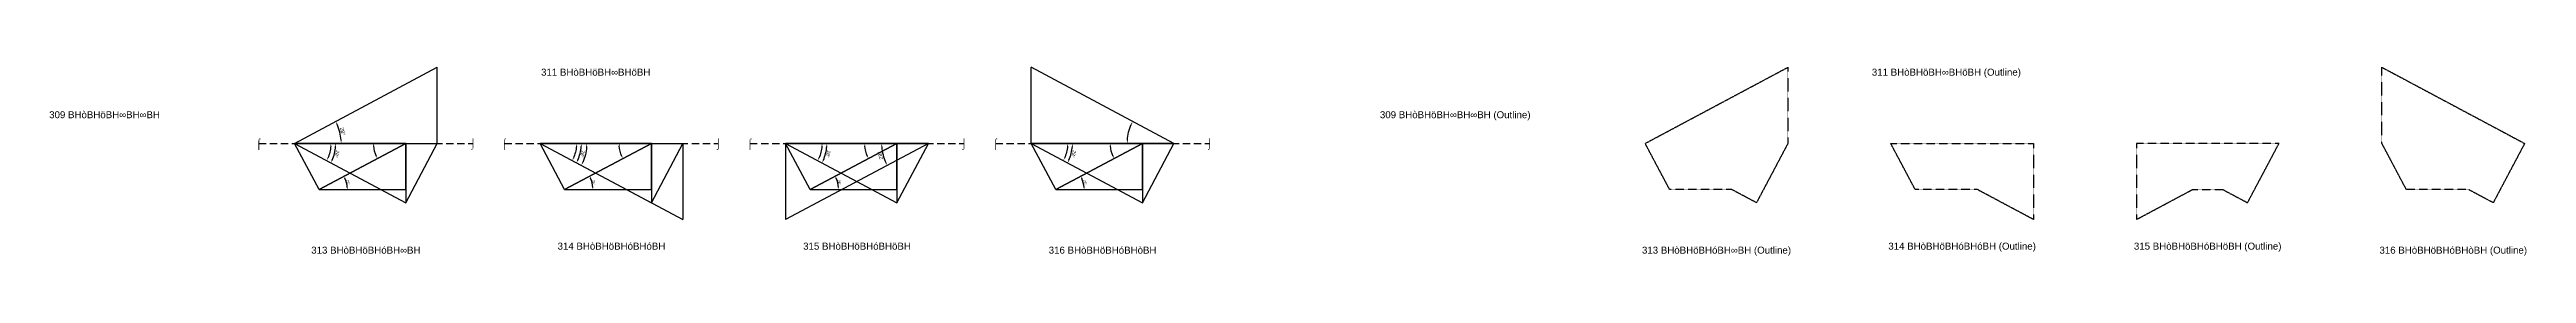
# Model space of a CAD drawing. Header units: millimetres. Extents: x 109495 to 889476, y -4752178 to 24518.
# Drawn here: x 339128 to 767502, y -4454342 to -4421854 of the extents above; entities that cross this region are included whole.
import ezdxf
from ezdxf.enums import TextEntityAlignment as Align

# ---------------------------------------------------------------- set-up
doc = ezdxf.new("R2010")
doc.units = ezdxf.units.MM
doc.header["$PDMODE"] = 35
doc.linetypes.add('DASHED', pattern=[19.05, 12.7, -6.35])
for name, color, linetype in [('BASE', 170, 'Continuous'), ('HYPOTENUSE', 20, 'Continuous'), ('PERPENDICULAR', 90, 'Continuous')]:
    doc.layers.add(name, color=color, linetype=linetype)
doc.styles.add('Arial', font='arial.ttf')
doc.dimstyles.new('ISO-25', dxfattribs={"dimtxt": 250, "dimasz": 100, "dimexe": 1.25, "dimexo": 0.625, "dimgap": 100, "dimtad": 1, "dimdec": 0, "dimtxsty": 'Arial', "dimcen": 2.5, "dimadec": 0, "dimazin": 0, "dimtfac": 1, "dimtdec": 0, "dimtmove": 0, "dimatfit": 3, "dimfxl": 1, "dimarcsym": 0})

msp = doc.modelspace()

# ---------------------------------------------------------------- texts
at = {"linetype": 'DASHED', "ltscale": 100, "style": 'Arial'}
for s, p in [('311 BHòBHöBH∞BHöBH', (433587, -4422696)), ('311 BHòBHöBH∞BHöBH (Outline)', (667180, -4422696)), ('309 BHòBHöBH∞BH∞BH', (348644, -4430034)), ('309 BHòBHöBH∞BH∞BH (Outline)', (582237, -4430034)), ('⌠', (375325, -4434977)), ('⌡', (412346, -4434977)), ('⌠', (417797, -4434977)), ('⌡', (454817, -4434977)), ('⌠', (460268, -4434977)), ('⌡', (497288, -4434977)), ('⌠', (502739, -4434977)), ('⌡', (539760, -4434977)), ('313 BHòBHöBHóBH∞BH', (393835, -4453381)), ('314 BHòBHöBHóBHóBH', (436307, -4452693)), ('315 BHòBHöBHóBHöBH', (478778, -4452693)), ('316 BHòBHöBHóBHòBH', (521250, -4453381)), ('313 BHòBHöBHóBH∞BH (Outline)', (627428, -4453381)), ('314 BHòBHöBHóBHóBH (Outline)', (669899, -4452693)), ('315 BHòBHöBHóBHöBH (Outline)', (712371, -4452693)), ('316 BHòBHöBHóBHòBH (Outline)', (754842, -4453381))]:
    msp.add_text(s, height=1200, dxfattribs=at).set_placement(p, align=Align.MIDDLE_CENTER)

# ---------------------------------------------------------------- blocks, each defined once
blk = doc.blocks.new('*D2')
at = {"color": 0, "lineweight": -2, "ltscale": 100, "transparency": 16777216}
blk.add_arc((0, 0), 4906, 4.08845, 23.91155, dxfattribs=at)
at = {"color": 0, "ltscale": 100, "transparency": 16777216}
for points in [[(4432, 1963), (4537, 2014), (4332, 2303)], [(4952, 352), (4835, 348), (4906, 0)]]:
    blk.add_solid(points, dxfattribs=at)
at = {"layer": 'Defpoints', "color": 0, "ltscale": 100, "transparency": 16777216}
for p in [(15000, 7976), (0, 0), (0, 0), (4841, 796), (15000, 0)]:
    blk.add_point(p, dxfattribs=at)
at = {"color": 0, "ltscale": 100, "transparency": 16777216, "insert": (5055, 1260), "char_height": 400, "attachment_point": 5, "rotation": 284, "style": 'Arial'}
blk.add_mtext('28°', dxfattribs=at)
blk = doc.blocks.new('GTN')
at = {"layer": 'BASE'}
blk.add_line((0, 0), (15000, 0), dxfattribs=at)
at = {"layer": 'HYPOTENUSE'}
blk.add_line((0, 0), (15000, 7975.6), dxfattribs=at)
at = {"layer": 'PERPENDICULAR'}
blk.add_line((15000, 0), (15000, 7975.6), dxfattribs=at)
at = {"color": 4, "ltscale": 100}
dim = blk.add_angular_dim_2l(base=(4841, 795.6), line1=((0, 0), (15000, 0)), line2=((0, 0), (15000, 7975.6)), dimstyle='ISO-25', override={"dimtxt": 400, "dimasz": 350, "dimgap": 100}, dxfattribs=at)
dim.commit()
dim.dimension.update_dxf_attribs({"geometry": '*D2', "text_midpoint": (5055.4, 1260.5)})

# ---------------------------------------------------------------- linework, layer by layer
at = {"linetype": 'DASHED', "ltscale": 100}
for p, q in [((375325, -4434977), (412346, -4434977)), ((417797, -4434977), (454817, -4434977)), ((460268, -4434977), (497288, -4434977)), ((502739, -4434977), (539760, -4434977))]:
    msp.add_line(p, q, dxfattribs=at)
at = {"linetype": 'DASHED'}
for points in [[(615088, -4434977), (639768, -4421854), (639768, -4434977), (634329, -4445207), (630088, -4442952), (619329, -4442952)], [(742502, -4421854), (767182, -4434977), (761743, -4445207), (757502, -4442952), (746743, -4442952), (742502, -4434977)], [(682240, -4434977), (682240, -4448100), (672559, -4442952), (661800, -4442952), (657559, -4434977)], [(709711, -4442952), (715031, -4442952), (719271, -4445207), (724711, -4434977), (700031, -4434977), (700031, -4448100)]]:
    msp.add_lwpolyline(points, close=True, dxfattribs=at)

# ---------------------------------------------------------------- block references
at = {"linetype": 'DASHED', "ltscale": 100, "yscale": 1.645357565266573, "zscale": 1.645357565266573}
for p, xscale in [((381495, -4434977), 1.645357565266573), ((533590, -4434977), -1.645357565266573)]:
    msp.add_blockref('GTN', p, dxfattribs=dict(at, xscale=xscale))
at = {"linetype": 'DASHED', "ltscale": 100}
for p, xscale, yscale, zscale, rotation in [((381495, -4434977), 1.452764501644345, 1.452764501644345, 1.452764501644345, 331.9999999999999), ((423967, -4434977), 1.452764501644345, 1.452764501644345, 1.452764501644345, 331.9999999999999), ((466438, -4434977), 1.452764501644345, 1.452764501644345, 1.452764501644345, 331.9999999999999), ((508909, -4434977), 1.452764501644345, 1.452764501644345, 1.452764501644345, 331.9999999999999), ((400736, -4434977), -1.132570050689039, 1.132570050689039, 1.132570050689039, 27.99999999999998), ((443207, -4434977), -1.132570050689039, 1.132570050689039, 1.132570050689039, 27.99999999999998), ((485679, -4434977), -1.132570050689039, 1.132570050689039, 1.132570050689039, 27.99999999999998), ((528150, -4434977), -1.132570050689039, 1.132570050689039, 1.132570050689039, 27.99999999999998), ((381495, -4434977), -1.282714919717773, 1.282714919717773, 1.282714919717773, 180), ((423967, -4434977), -1.282714919717773, 1.282714919717773, 1.282714919717773, 180), ((423967, -4434977), -1.645357565266573, 1.645357565266573, 1.645357565266573, 180), ((466438, -4434977), -1.282714919717773, 1.282714919717773, 1.282714919717773, 180), ((491118, -4434977), 1.645357565266573, 1.645357565266573, 1.645357565266573, 180), ((508909, -4434977), -1.282714919717773, 1.282714919717773, 1.282714919717773, 180)]:
    msp.add_blockref('GTN', p, dxfattribs=dict(at, xscale=xscale, yscale=yscale, zscale=zscale, rotation=rotation))
at = {"linetype": 'DASHED'}
for p in [(385736, -4442952), (428207, -4442952), (470679, -4442952), (513150, -4442952)]:
    msp.add_blockref('GTN', p, dxfattribs=at)

msp.set_redraw_order([(e.dxf.handle, doc.entitydb.next_handle()) for e in msp.query("TEXT MTEXT ATTDEF DIMENSION ARC_DIMENSION")])  # texts and dimensions are drawn at this point

doc.saveas('drawing.dxf')
